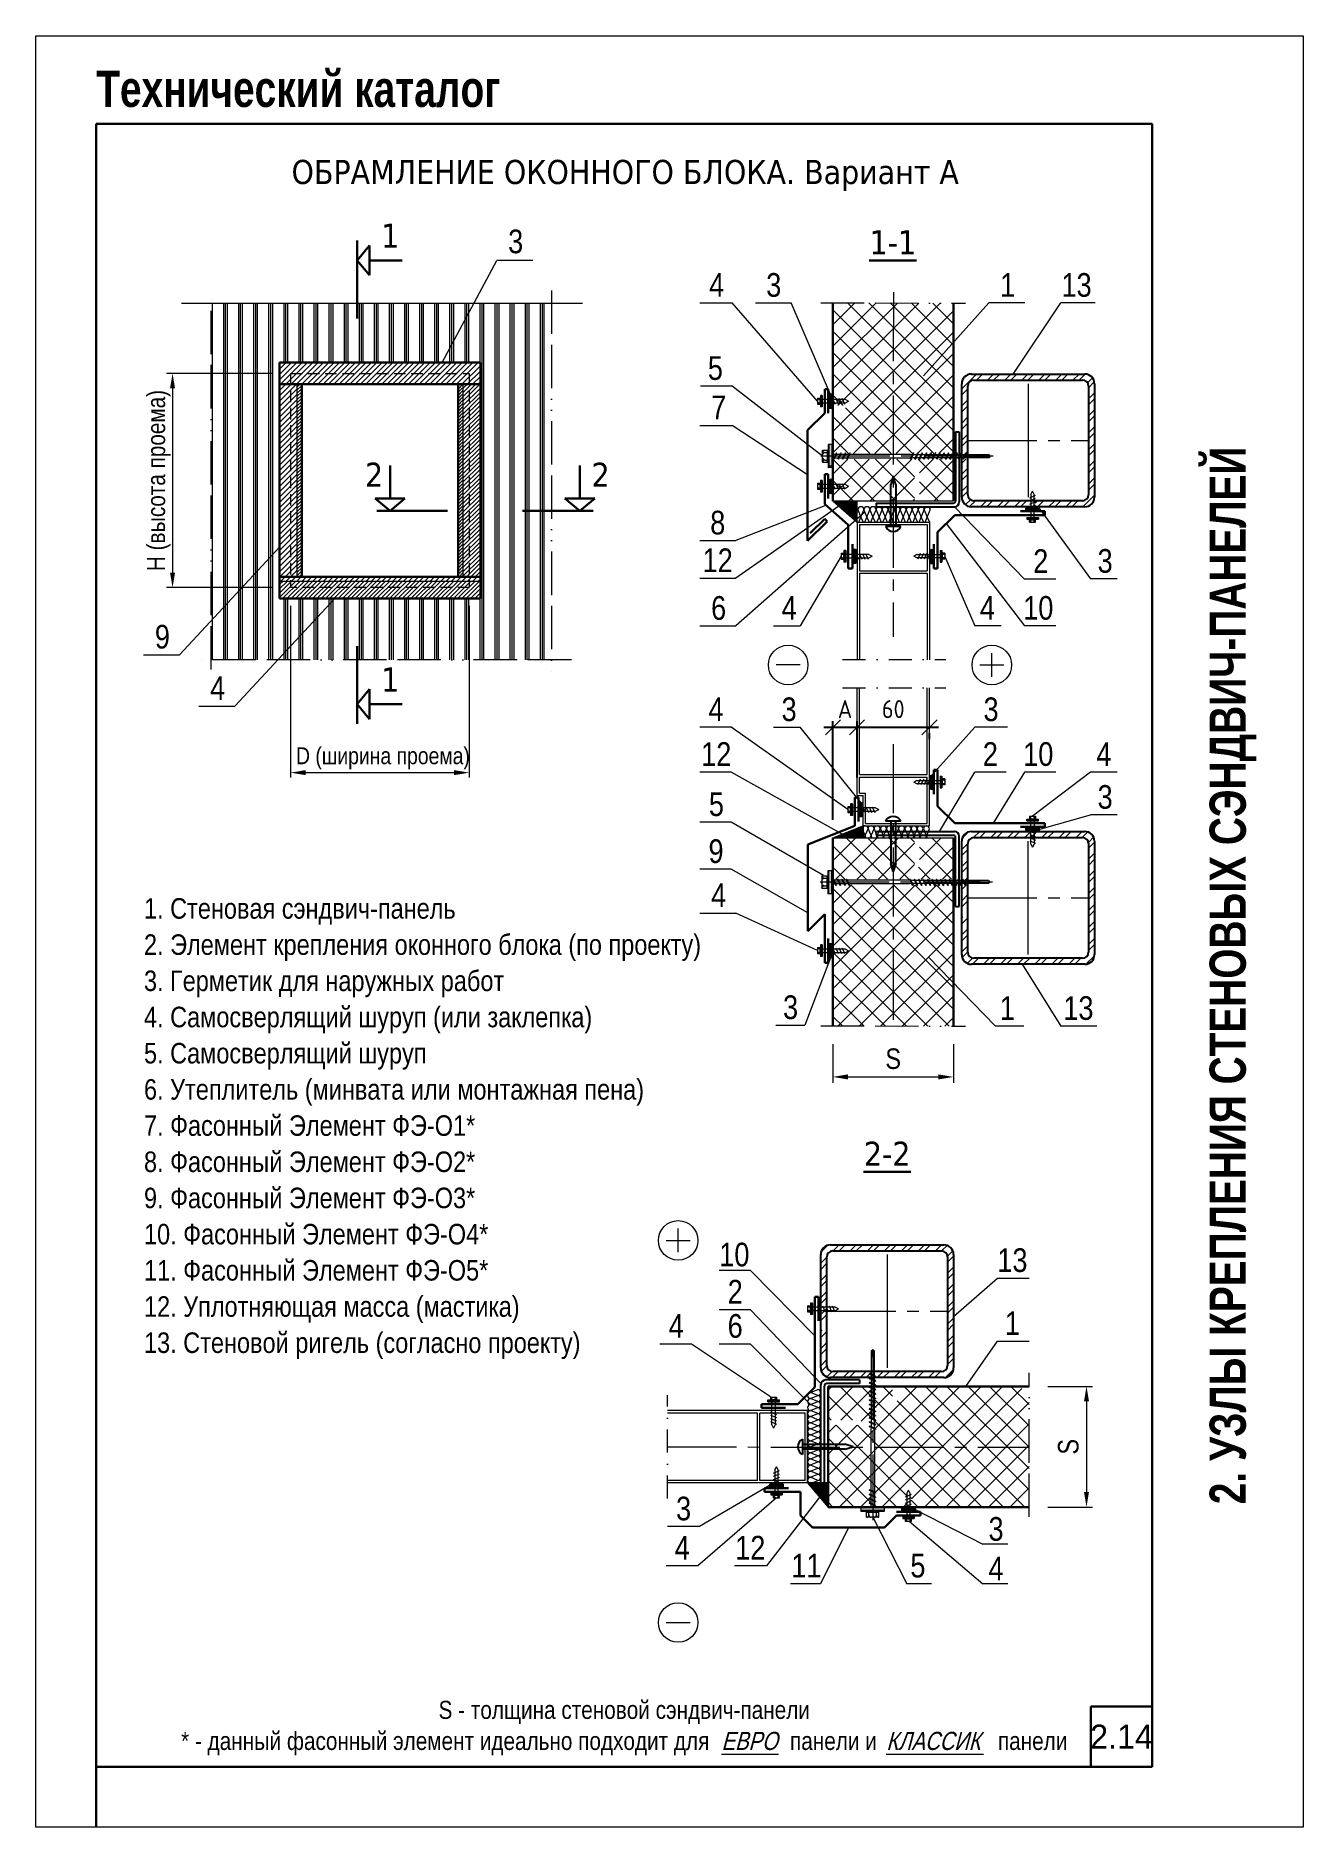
# Model space of a CAD drawing. Extents: x 5821 to 16321, y -13531 to 5774.
# Drawn here: x 8971 to 10021, y 2061 to 3546 of the extents above; entities that cross this region are included whole.
import ezdxf
from ezdxf.enums import TextEntityAlignment as Align

# ---------------------------------------------------------------- set-up
doc = ezdxf.new("R2010")
doc.units = 0
doc.header["$LTSCALE"] = 3
for name, pattern in [('ACAD_ISO13W100', [36, 12, -3, 12, -3, 0, -3, 0, -3]), ('CENTER2', [28.575, 19.05, -3.175, 3.175, -3.175]), ('DASHDOT2', [12.7, 6.35, -3.175, 0, -3.175]), ('HIDDEN2', [4.7625, 3.175, -1.5875])]:
    doc.linetypes.add(name, pattern=pattern)
doc.layers.get('0').update_dxf_attribs({"linetype": 'CONTINUOUS', "lineweight": 30})
doc.layers.get('DEFPOINTS').update_dxf_attribs({"linetype": 'CONTINUOUS'})
for name, color, linetype, lineweight in [('Logo', 1, 'CONTINUOUS', 9), ('new_fill', 8, 'CONTINUOUS', 13), ('OKNO', 254, 'CONTINUOUS', 13), ('RAZMER', 7, 'CONTINUOUS', 9), ('Нащельники', 1, 'CONTINUOUS', 30), ('Саморезы', 7, 'CONTINUOUS', 13)]:
    doc.layers.add(name, color=color, linetype=linetype, lineweight=lineweight)
doc.layers.add('Прогон', color=7, linetype='CONTINUOUS')
doc.styles.add('LOGO', font='HATTEN.TTF')
doc.styles.add('ROMANS', font='romans.shx', dxfattribs={"width": 0.85})
doc.styles.get("Standard").update_dxf_attribs({"font": 'TAHOMA.TTF'})
doc.styles.add('style1', font='ARIALN.TTF')
doc.styles.add('style2', font='impact.TTF')
doc.styles.add('курсив', font='ARIAL.TTF', dxfattribs={"width": 0.8, "oblique": 15})
doc.dimstyles.new('10', dxfattribs={"dimscale": 5, "dimtxt": 3, "dimasz": 2.5, "dimexe": 1, "dimexo": 3, "dimgap": 0, "dimtad": 0, "dimdec": 0, "dimlfac": 2, "dimzin": 9, "dimdsep": 46, "dimtxsty": 'ROMANS', "dimblk": 'OBLIQUE', "dimcen": -3, "dimdle": 1.5, "dimclrd": 256, "dimclre": 256, "dimclrt": 256, "dimadec": 0, "dimazin": 0, "dimtfac": 1, "dimtdec": 0, "dimtofl": 0, "dimtmove": 2, "dimatfit": 3, "dimfxl": 0, "dimtvp": 1, "dimtolj": 1, "dimtzin": 9, "dimarcsym": 0})
pattern_1 = [(0, (5006.1313, -631.5758), (0, 1.25), []), (60, (5006.1313, -631.5758), (-1.08253175, 0.625), []), (120, (5006.1313, -631.5758), (-1.08253175, -0.625), [])]
pattern_2 = [(45, (1258.4723, -4459.0234), (-2.2097087, 2.2097087), [])]
pattern_3 = [(45, (1258.4723, -4459.0234), (-1.3258252, 1.3258252), [])]
pattern_4 = [(45, (1258.4723, -4459.0234), (-1.76776695, 1.76776695), [])]
pattern_5 = [(0, (29320.4771, 1392.6648), (0, 1.25), []), (60, (29320.4771, 1392.6648), (-1.082531755, 0.625), []), (120, (29320.4771, 1392.6648), (-1.082531755, -0.625), [])]

msp = doc.modelspace()

# ---------------------------------------------------------------- texts
msp.add_text('ОБРАМЛЕНИЕ ОКОННОГО БЛОКА. Вариант А', height=20).set_placement((9459.39, 3433.41), align=Align.MIDDLE_CENTER)
for p in [(9257.19, 3370.52), (9257.19, 3002.61)]:
    msp.add_text('1', height=20).set_placement(p)
at = {"style": 'style1'}
for s, height, p in [('3', 19.61, (9362.39, 3366.03)), ('4', 19.61, (9528.9, 3329.94)), ('3', 19.61, (9576.22, 3329.94)), ('1', 19.61, (9770, 3329.94)), ('5', 19.61, (9527.86, 3261.03)), ('7', 19.61, (9530.57, 3228.43)), ('8', 19.61, (9529.81, 3132.9)), ('12', 19.612, (9523.52, 3101.71)), ('2', 19.61, (9797.42, 3101.02)), ('3', 19.61, (9850.77, 3101.2)), ('6', 19.61, (9530.57, 3062.18)), ('4', 19.61, (9588.94, 3062.18)), ('4', 19.61, (9753.23, 3062.18)), ('10', 19.612, (9789.14, 3062.23)), ('9', 19.61, (9069.68, 3038.35)), ('4', 19.61, (9115.5, 2995.79)), ('4', 19.61, (9528.39, 2978.24)), ('3', 19.61, (9588.94, 2978.19)), ('3', 19.61, (9756.27, 2978.19)), ('12', 19.612, (9522.34, 2941.07)), ('2', 19.61, (9755.7, 2941.07)), ('10', 19.612, (9789.14, 2941.07)), ('4', 19.61, (9849.8, 2941.07)), ('5', 19.61, (9528.72, 2899.49)), ('3', 19.61, (9850.77, 2905.51)), ('9', 19.61, (9528.39, 2860.56)), ('4', 19.61, (9530.57, 2824.1)), ('1. Стеновая сэндвич-панель', 17, (9060.69, 2814.38)), ('2. Элемент крепления оконного блока (по проекту)', 17, (9060.69, 2784.38)), ('3. Герметик для наружных работ', 17, (9060.69, 2754.38)), ('3', 19.61, (9590.17, 2731.17)), ('1', 19.61, (9769.77, 2730.5)), ('4. Самосверлящий шуруп (или заклепка)', 17, (9060.69, 2724.38)), ('5. Самосверлящий шуруп', 17, (9060.69, 2694.38)), ('6. Утеплитель (минвата или монтажная пена)', 17, (9060.69, 2664.38)), ('7. Фасонный Элемент ФЭ-О1*', 17, (9060.69, 2634.38)), ('8. Фасонный Элемент ФЭ-О2*', 17, (9060.69, 2604.38)), ('9. Фасонный Элемент ФЭ-О3*', 17, (9060.69, 2574.38)), ('10. Фасонный Элемент ФЭ-О4*', 17, (9060.69, 2544.38)), ('10', 19.612, (9537.33, 2526.14)), ('11. Фасонный Элемент ФЭ-О5*', 17, (9060.69, 2514.38)), ('2', 19.61, (9544.29, 2495.35)), ('12. Уплотняющая масса (мастика)', 17, (9060.69, 2484.38)), ('4', 19.61, (9495.36, 2466.97)), ('6', 19.61, (9544.29, 2466.97)), ('13. Стеновой ригель (согласно проекту)', 17, (9060.69, 2454.38)), ('3', 19.61, (9501.52, 2315.62)), ('3', 19.61, (9760.39, 2298.71)), ('4', 19.61, (9500.37, 2283.13)), ('12', 19.612, (9550.5, 2283.13)), ('11', 19.612, (9597.05, 2268.28)), ('5', 19.61, (9695.67, 2268.28)), ('4', 19.61, (9760.39, 2265.9))]:
    msp.add_text(s, height=height, dxfattribs=at).set_placement(p)
for s, p in [('1-1', (9681.17, 3365.09)), ('2', (9251.29, 3172.41)), ('2', (9439.02, 3172.41)), ('2-2', (9676.45, 2609.54))]:
    msp.add_text(s, height=20).set_placement(p, align=Align.CENTER)
for s, height, p in [('13', 19.612, (9833.36, 3329.94)), ('13', 19.612, (9834.87, 2730.5)), ('13', 19.612, (9780.21, 2521.52)), ('1', 19.61, (9780.21, 2469.25)), ('S - толщина стеновой сэндвич-панели', 15, (9458.59, 2151)), ('* - данный фасонный элемент идеально подходит для              панели и                     панели', 15, (9458.59, 2125.26))]:
    msp.add_text(s, height=height, dxfattribs=at).set_placement(p, align=Align.CENTER)
at = {"color": 1, "style": 'курсив', "oblique": 15, "width": 0.8}
for s, p in [('ЕВРО', (9562.41, 2125.26)), ('КЛАССИК', (9714.7, 2125.26))]:
    msp.add_text(s, height=15, dxfattribs=at).set_placement(p, align=Align.CENTER)
at = {"layer": 'new_fill', "style": 'style2'}
msp.add_text('Технический каталог', height=30, dxfattribs=at).set_placement((9021.1, 3487.31))
msp.add_text('2. УЗЛЫ КРЕПЛЕНИЯ СТЕНОВЫХ СЭНДВИЧ-ПАНЕЛЕЙ', height=30, rotation=90, dxfattribs=at).set_placement((9958.59, 2767.33), align=Align.MIDDLE_CENTER)
at = {"layer": 'new_fill', "style": 'LOGO'}
msp.add_text('2.14', height=20, dxfattribs=at).set_placement((9870.64, 2136.26), align=Align.MIDDLE_CENTER)
at = {"layer": 'RAZMER', "insert": (9681.45, 2698.21), "char_height": 17, "attachment_point": 5, "style": 'style1'}
msp.add_mtext('\\A1;S', dxfattribs=at)
at = {"layer": 'RAZMER', "insert": (9826.59, 2376.64), "char_height": 17, "attachment_point": 5, "rotation": 90, "style": 'style1'}
msp.add_mtext('\\A1;S', dxfattribs=at)
at = {"layer": 'Прогон', "style": 'style1'}
msp.add_text('Н (высота проема)', height=15, rotation=90, dxfattribs=at).set_placement((9078.19, 3177.6), align=Align.CENTER)
msp.add_text('D (ширина проема)', height=14, dxfattribs=at).set_placement((9258.68, 2942.44), align=Align.CENTER)

# ---------------------------------------------------------------- blocks, each defined once
blk = doc.blocks.new('_OBLIQUE')
at = {"color": 0, "linetype": 'ByBlock'}
blk.add_line((-0.5, -0.5), (0.5, 0.5), dxfattribs=at)
blk = doc.blocks.new('*D356')
at = {"layer": 'DEFPOINTS', "color": 0, "transparency": 16777216}
for p in [(9651.5, 2978.1), (9711.5, 2978.1), (9711.5, 2973.1)]:
    blk.add_point(p, dxfattribs=at)
at = {"layer": 'RAZMER', "lineweight": -2, "transparency": 16777216}
for p, q in [((9644, 2973.1), (9719, 2973.1)), ((9651.5, 2963.1), (9651.5, 2968.1)), ((9711.5, 2963.1), (9711.5, 2968.1))]:
    blk.add_line(p, q, dxfattribs=at)
at = {"layer": 'RAZMER', "lineweight": -2, "transparency": 16777216, "xscale": 12.5, "yscale": 12.5, "zscale": 12.5, "rotation": 180}
blk.add_blockref('_OBLIQUE', (9651.5, 2973.1), dxfattribs=at)
at = {"layer": 'RAZMER', "lineweight": -2, "transparency": 16777216, "xscale": 12.5, "yscale": 12.5, "zscale": 12.5}
blk.add_blockref('_OBLIQUE', (9711.5, 2973.1), dxfattribs=at)
at = {"layer": 'RAZMER', "transparency": 16777216, "insert": (9681.5, 2988.1), "char_height": 15, "attachment_point": 5, "style": 'ROMANS'}
blk.add_mtext('\\A1;60', dxfattribs=at)
blk = doc.blocks.new('саморез4')
at = {"layer": 'new_fill'}
blk.add_hatch(color=254, dxfattribs=at).paths.add_polyline_path([(-2.4, -9.4), (0, -9.4), (0, 9.8), (-2.4, 9.8)])
at = {"layer": 'Саморезы', "ltscale": 150}
for p, q in [((-7.9, 5), (-3.1, 5)), ((-7.9, -5), (-7.9, 5)), ((-5.9, 3.1), (-3.1, 3.1)), ((-3.8, -5), (-3.8, 5)), ((0, 9.8), (-3.1, 9.8)), ((-3.1, -9.4), (-3.1, 9.8)), ((-2.4, -9.4), (-2.4, 9.8)), ((0, -9.4), (0, 9.8)), ((64.9, 1.5), (0, 1.5)), ((1.3, -2.2), (3.4, 2.7)), ((1.9, -2.2), (4, 2.7)), ((3.7, 2.9), (3.4, 2.7)), ((3.7, 2.9), (4, 2.7)), ((4.9, -2.2), (7, 2.7)), ((5.5, -2.2), (7.6, 2.7)), ((7.3, 2.9), (7, 2.7)), ((7.3, 2.9), (7.6, 2.7)), ((8.6, -2.2), (10.7, 2.7)), ((9.2, -2.2), (11.3, 2.7)), ((11, 2.9), (10.7, 2.7)), ((11, 2.9), (11.3, 2.7)), ((12.2, -2.2), (14.3, 2.7)), ((12.8, -2.2), (14.9, 2.7)), ((14.6, 2.9), (14.3, 2.7)), ((14.6, 2.9), (14.9, 2.7)), ((64.9, -2.2), (67, 2.7)), ((65.6, -2.2), (67.7, 2.7)), ((67.3, 2.9), (67, 2.7)), ((130, 1.3), (67.1, 1.3)), ((67.3, 2.9), (67.7, 2.7)), ((68.6, -2.2), (70.7, 2.7)), ((69.2, -2.2), (71.3, 2.7)), ((71, 2.9), (70.7, 2.7)), ((71, 2.9), (71.3, 2.7)), ((72.2, -2.2), (74.3, 2.7)), ((72.8, -2.2), (74.9, 2.7)), ((74.6, 2.9), (74.3, 2.7)), ((74.6, 2.9), (74.9, 2.7)), ((75.8, -2.2), (77.9, 2.7)), ((76.4, -2.2), (78.5, 2.7)), ((78.2, 2.9), (77.9, 2.7)), ((78.2, 2.9), (78.5, 2.7)), ((79.5, -2.2), (81.5, 2.7)), ((80.1, -2.2), (82.2, 2.7)), ((81.9, 2.9), (81.5, 2.7)), ((81.9, 2.9), (82.2, 2.7)), ((83.1, -2.2), (85.2, 2.7)), ((83.7, -2.2), (85.8, 2.7)), ((85.5, 2.9), (85.2, 2.7)), ((85.5, 2.9), (85.8, 2.7)), ((86.7, -2.2), (88.8, 2.7)), ((87.3, -2.2), (89.4, 2.7)), ((89.1, 2.9), (88.8, 2.7)), ((89.1, 2.9), (89.4, 2.7)), ((90.3, -2.2), (92.4, 2.7)), ((90.9, -2.2), (93, 2.7)), ((92.7, 2.9), (92.4, 2.7)), ((92.7, 2.9), (93, 2.7)), ((94, -2.2), (96.1, 2.7)), ((94.6, -2.2), (96.7, 2.7)), ((96.4, 2.9), (96.1, 2.7)), ((96.4, 2.9), (96.7, 2.7)), ((97.6, -2.2), (99.7, 2.7)), ((98.2, -2.2), (100.3, 2.7)), ((100, 2.9), (99.7, 2.7)), ((100, 2.9), (100.3, 2.7)), ((101.2, -2.2), (103.3, 2.7)), ((101.8, -2.2), (103.9, 2.7)), ((103.6, 2.9), (103.3, 2.7)), ((103.6, 2.9), (103.9, 2.7)), ((104.8, -2.2), (106.9, 2.7)), ((105.5, -2.2), (107.6, 2.7)), ((107.2, 2.9), (106.9, 2.7)), ((107.2, 2.9), (107.6, 2.7)), ((108.5, -2.2), (110.6, 2.7)), ((109.1, -2.2), (111.2, 2.7)), ((110.9, 2.9), (110.6, 2.7)), ((110.9, 2.9), (111.2, 2.7)), ((130, 1.3), (131.2, 0)), ((-7.9, -5), (-3.1, -5)), ((-5.9, -3.1), (-3.1, -3.1)), ((0, -9.4), (-3.1, -9.4)), ((64.9, -1.5), (0, -1.5)), ((64.9, -1.5), (0, -1.5)), ((1.6, -2.4), (1.3, -2.2)), ((1.6, -2.4), (1.9, -2.2)), ((5.2, -2.4), (4.9, -2.2)), ((5.2, -2.4), (5.5, -2.2)), ((8.9, -2.4), (8.6, -2.2)), ((8.9, -2.4), (9.2, -2.2)), ((12.5, -2.4), (12.2, -2.2)), ((12.5, -2.4), (12.8, -2.2)), ((65.3, -2.4), (64.9, -2.2)), ((65.3, -2.4), (65.6, -2.2)), ((130, -1.3), (67.1, -1.3)), ((68.9, -2.4), (68.6, -2.2)), ((68.9, -2.4), (69.2, -2.2)), ((72.5, -2.4), (72.2, -2.2)), ((72.5, -2.4), (72.8, -2.2)), ((76.1, -2.4), (75.8, -2.2)), ((76.1, -2.4), (76.4, -2.2)), ((79.8, -2.4), (79.5, -2.2)), ((79.8, -2.4), (80.1, -2.2)), ((83.4, -2.4), (83.1, -2.2)), ((83.4, -2.4), (83.7, -2.2)), ((87, -2.4), (86.7, -2.2)), ((87, -2.4), (87.3, -2.2)), ((90.6, -2.4), (90.3, -2.2)), ((90.6, -2.4), (90.9, -2.2)), ((94.3, -2.4), (94, -2.2)), ((94.3, -2.4), (94.6, -2.2)), ((97.9, -2.4), (97.6, -2.2)), ((97.9, -2.4), (98.2, -2.2)), ((101.5, -2.4), (101.2, -2.2)), ((101.5, -2.4), (101.8, -2.2)), ((105.1, -2.4), (104.8, -2.2)), ((105.1, -2.4), (105.5, -2.2)), ((108.8, -2.4), (108.5, -2.2)), ((108.8, -2.4), (109.1, -2.2)), ((130, -1.3), (131.2, 0))]:
    blk.add_line(p, q, dxfattribs=at)
at = {"layer": 'Саморезы'}
for p, q in [((67.1, 1.3), (64.9, 1.5)), ((67.1, -1.3), (64.9, -1.5))]:
    blk.add_line(p, q, dxfattribs=at)
at = {"layer": 'Саморезы', "ltscale": 150}
for centre, radius, start, end in [((-5.9, 5.1), 2, 182.373, 269.9653), ((-5.9, 1.1), 2, 90.0347, 177.627), ((80.3, 1057.7), 1058.9, 271.592, 272.7554), ((-5.9, -1.1), 2, 182.373, 269.9653), ((-5.9, -5.1), 2, 90.0347, 177.627)]:
    blk.add_arc(centre, radius, start, end, dxfattribs=at)
blk = doc.blocks.new('truba')
at = {"layer": 'new_fill'}
h = blk.add_hatch(dxfattribs=at)
h.set_pattern_fill('STEEL', color=256, scale=80, style=0)
h.set_pattern_definition([(45, (-7937.103, -7695.11), (-7.071068, 7.071068), []), (45, (-7937.103, -7690.11), (-7.071068, 7.071068), [])])
h.paths.add_polyline_path([(-47, 55, 0.414214), (-55, 47), (-55, -10.8), (-50, -10.8), (-50, 45, -0.414214), (-45, 50), (45, 50, -0.414214), (50, 45), (50, -45, -0.414214), (45, -50), (5.8, -50), (5.8, -55), (47, -55, 0.414214), (55, -47), (55, 47, 0.414214), (47, 55)])
h.paths.add_polyline_path([(-45, -50, -0.414214), (-50, -45), (-50, -15.6), (-55, -15.6), (-55, -47, 0.414214), (-47, -55), (1.6, -55), (1.6, -50)], flags=16)
at = {"layer": 'Прогон'}
for p, q in [((-55, -47), (-55, 47)), ((-50, -45), (-50, 45)), ((-47, 55), (47, 55)), ((-45, 50), (45, 50)), ((50, 45), (50, -45)), ((55, 47), (55, -47)), ((47, -55), (-47, -55)), ((45, -50), (-45, -50))]:
    blk.add_line(p, q, dxfattribs=at)
for centre, radius, start, end in [((-47, 47), 8, 90, 180), ((-45, 45), 5, 90, 180), ((45, 45), 5, 0, 90), ((47, 47), 8, 0, 90), ((-47, -47), 8, 180, 270), ((-45, -45), 5, 180, 270), ((45, -45), 5, 270, 0), ((47, -47), 8, 270, 0)]:
    blk.add_arc(centre, radius, start, end, dxfattribs=at)
blk = doc.blocks.new('дюбель')
at = {"layer": 'Прогон', "ltscale": 150}
for p, q in [((0, 41.7), (-2.1, 34.9)), ((-2.1, 0), (-2.1, 34.9)), ((2.1, 34.9), (0, 41.7)), ((2.1, 34.9), (2.1, 0)), ((6.3, 0), (-6.3, 0))]:
    blk.add_line(p, q, dxfattribs=at)
blk.add_arc((0, 2.7), 6.82, 203.6469, 336.3531, dxfattribs=at)
blk = doc.blocks.new('саморез1')
at = {"layer": 'new_fill'}
blk.add_hatch(color=254, dxfattribs=at).paths.add_polyline_path([(-1.2, -4.8), (0, -4.8), (0, 4.8), (-1.2, 4.8)])
at = {"layer": 'Саморезы', "ltscale": 150}
for p, q in [((-3.9, 2.6), (-1.5, 2.6)), ((-3.9, 2.6), (-3.9, -2.4)), ((-2.9, 1.7), (-1.5, 1.7)), ((-1.9, 2.6), (-1.9, -2.4)), ((0, 4.8), (-1.5, 4.8)), ((-1.5, 4.8), (-1.5, -4.8)), ((-1.2, 4.8), (-1.2, -4.8)), ((0, 4.8), (0, -4.8)), ((19.2, 1.4), (0, 1.4)), ((8.4, 2.4), (10.5, -2.4)), ((11.1, 2.4), (13.2, -2.4)), ((13.8, 2.4), (15.9, -2.4)), ((16.4, 2.4), (18.5, -2.4)), ((19.2, 1.4), (21.8, 0)), ((19.2, -1.4), (21.8, 0)), ((-3.9, -2.4), (-1.5, -2.4)), ((-2.9, -1.4), (-1.5, -1.4)), ((0, -4.8), (-1.5, -4.8)), ((0, -1.4), (19.2, -1.4))]:
    blk.add_line(p, q, dxfattribs=at)
for centre, start, end in [((-2.9, 2.7), 182.373, 269.9653), ((-2.9, 0.7), 90.0347, 177.627), ((-2.9, -0.4), 182.373, 269.9653), ((-2.9, -2.4), 90.0347, 177.627)]:
    blk.add_arc(centre, 1, start, end, dxfattribs=at)
blk = doc.blocks.new('*D357')
at = {"layer": 'DEFPOINTS', "color": 0, "transparency": 16777216}
for p in [(9651.5, 2973.1), (9651.5, 2916.4), (9631.5, 2881.4)]:
    blk.add_point(p, dxfattribs=at)
at = {"layer": 'RAZMER', "lineweight": -2, "transparency": 16777216}
for p, q in [((9624, 2973.1), (9659, 2973.1)), ((9631.5, 2896.4), (9631.5, 2978.1)), ((9651.5, 2931.4), (9651.5, 2978.1))]:
    blk.add_line(p, q, dxfattribs=at)
at = {"layer": 'RAZMER', "lineweight": -2, "transparency": 16777216, "xscale": 12.5, "yscale": 12.5, "zscale": 12.5, "rotation": 180}
blk.add_blockref('_OBLIQUE', (9631.5, 2973.1), dxfattribs=at)
at = {"layer": 'RAZMER', "lineweight": -2, "transparency": 16777216, "xscale": 12.5, "yscale": 12.5, "zscale": 12.5}
blk.add_blockref('_OBLIQUE', (9651.5, 2973.1), dxfattribs=at)
at = {"layer": 'RAZMER', "transparency": 16777216, "insert": (9641.5, 2988.1), "char_height": 15, "attachment_point": 5, "style": 'ROMANS'}
blk.add_mtext('\\A1;A', dxfattribs=at)

# ---------------------------------------------------------------- dimensions: what is measured, and where the dimension line sits
at = {"layer": 'RAZMER'}
dim = msp.add_linear_dim(base=(9651.45, 2973.07), p1=(9631.45, 2881.38), p2=(9651.45, 2916.4), text='A', dimstyle='10', override={"dimlfac": 2, "dimtxsty": 'ROMANS', "dimtolj": 1}, dxfattribs=at)
dim.commit()
dim.dimension.update_dxf_attribs({"geometry": '*D357', "text_midpoint": (9641.45, 2988.07)})
dim = msp.add_linear_dim(base=(9711.45, 2973.07), p1=(9651.45, 2978.13), p2=(9711.45, 2978.13), text='60', dimstyle='10', dxfattribs=at)
dim.commit()
dim.dimension.update_dxf_attribs({"geometry": '*D356', "text_midpoint": (9681.45, 2988.07)})

# ---------------------------------------------------------------- hatches: boundary and pattern name
at = {"layer": 'new_fill'}
h = msp.add_hatch(dxfattribs=at)
h.set_pattern_fill('PLAST', color=256, scale=50, angle=90, style=0)
h.set_pattern_definition([(90, (4104.829, -576.305), (-12.5, 8e-16), []), (90, (4103.266, -576.305), (-12.5, 8e-16), []), (90, (4101.704, -576.305), (-12.5, 8e-16), [])])
h.paths.add_polyline_path([(9307.64, 3275.42), (9339.39, 3275.42), (9339.39, 3079.79), (9218.8, 3079.79), (9171.67, 3029.02), (9398.29, 3029.02), (9398.29, 3324.69), (9334.09, 3324.69)])
h.paths.add_polyline_path([(9116.39, 3324.69), (9116.39, 3061.41), (9172.98, 3122.35), (9172.98, 3275.42), (9307.64, 3275.42), (9334.09, 3324.69)])
h.paths.add_polyline_path([(9171.67, 3029.02), (9218.8, 3079.79), (9172.98, 3079.79), (9172.98, 3122.35), (9116.39, 3061.41), (9116.39, 3029.02)])
h = msp.add_hatch(dxfattribs=at)
h.set_pattern_fill('ANSI37', color=256, scale=100, style=0)
h.set_pattern_definition([(45, (5006.131, -611.576), (-8.838835, 8.838835), []), (135, (5006.131, -611.576), (-8.838835, -8.838835), [])])
h.paths.add_polyline_path([(9731.45, 3324.74), (9631.45, 3324.81), (9631.45, 3239.91), (9641.89, 3239.91), (9641.89, 3235.71), (9631.45, 3235.71), (9631.45, 3200.09), (9731.45, 3200.09)])
h.paths.add_polyline_path([(9699.08, 3184.04), (9701.18, 3186.72), (9703.28, 3184.04), (9703.28, 3160.81), (9731.45, 3160.81), (9731.45, 3195.29), (9631.45, 3195.29), (9631.45, 3160.81), (9699.08, 3160.81)])
h = msp.add_hatch(dxfattribs=at)
h.set_pattern_fill('ANSI31', color=1, scale=25, style=0)
h.set_pattern_definition(pattern_2)
h.paths.add_polyline_path([(9172.98, 3275.42), (9172.98, 3257.42), (9182.18, 3257.42), (9182.18, 3266.42), (9330.18, 3266.42), (9330.18, 3257.42), (9339.39, 3257.42), (9339.39, 3275.42)])
h.paths.add_polyline_path([(9330.18, 3257.42), (9330.18, 3266.42), (9182.18, 3266.42), (9182.18, 3257.42)], flags=17)
h = msp.add_hatch(dxfattribs=at)
h.set_pattern_fill('ANSI31', color=1, scale=25, style=0)
h.set_pattern_definition(pattern_2)
h.paths.add_polyline_path([(9187.39, 3257.42), (9182.18, 3257.42), (9182.18, 3097.79), (9187.39, 3097.79)])
h.paths.add_polyline_path([(9182.18, 3257.42), (9172.98, 3257.42), (9172.98, 3097.79), (9182.18, 3097.79)])
h = msp.add_hatch(dxfattribs=at)
h.set_pattern_fill('ANSI31', color=1, scale=15, style=0)
h.set_pattern_definition(pattern_3)
h.paths.add_polyline_path([(9187.39, 3097.79), (9191.39, 3097.79), (9191.39, 3257.42), (9187.39, 3257.42)])
h = msp.add_hatch(dxfattribs=at)
h.set_pattern_fill('ANSI31', color=1, scale=15, style=0)
h.set_pattern_definition(pattern_3)
h.paths.add_polyline_path([(9324.97, 3257.42), (9320.97, 3257.42), (9320.97, 3152.48), (9324.97, 3152.48)])
h = msp.add_hatch(dxfattribs=at)
h.set_pattern_fill('ANSI31', color=1, scale=20, style=0)
h.set_pattern_definition(pattern_4)
h.paths.add_polyline_path([(9330.18, 3257.42), (9324.97, 3257.42), (9324.97, 3152.48), (9330.18, 3152.48)])
h.paths.add_polyline_path([(9339.39, 3257.42), (9330.18, 3257.42), (9330.18, 3152.48), (9339.39, 3152.48)])
h.paths.add_polyline_path([(9339.39, 3152.48), (9330.18, 3152.48), (9330.18, 3097.79), (9339.39, 3097.79)])
h.paths.add_polyline_path([(9330.18, 3152.48), (9324.97, 3152.48), (9324.97, 3097.79), (9330.18, 3097.79)])
h = msp.add_hatch(dxfattribs=at)
h.set_pattern_fill('NET3', color=256, scale=10, style=0)
h.set_pattern_definition([(0, (5006.1313, -605.9949), (0, 1.25), []), (60, (5006.1313, -605.9949), (-1.08253175, 0.625), []), (120, (5006.1313, -605.9949), (-1.08253175, -0.625), [])])
h.paths.add_polyline_path([(9627.67, 3247.33), (9627.67, 3245.49), (9631.45, 3245.49), (9631.45, 3247.33, 1)])
h.paths.add_polyline_path([(9631.45, 3245.49), (9627.67, 3245.49), (9627.67, 3241.29), (9631.45, 3241.29)])
h.paths.add_polyline_path([(9627.67, 3241.29), (9627.67, 3239.44, 1), (9631.45, 3239.44), (9631.45, 3241.29)])
h = msp.add_hatch(dxfattribs=at)
h.set_pattern_fill('NET3', color=256, scale=10, style=0)
h.set_pattern_definition([(0, (5006.1313, -676.5691), (0, 1.25), []), (60, (5006.1313, -676.5691), (-1.08253175, 0.625), []), (120, (5006.1313, -676.5691), (-1.08253175, -0.625), [])])
h.paths.add_polyline_path([(9627.67, 3176.76), (9627.67, 3174.91), (9631.45, 3174.91), (9631.45, 3176.76, 1)])
h.paths.add_polyline_path([(9631.45, 3174.91), (9627.67, 3174.91), (9627.67, 3170.71), (9631.45, 3170.71)])
h.paths.add_polyline_path([(9627.67, 3170.71), (9627.67, 3168.87, 1), (9631.45, 3168.87), (9631.45, 3170.71)])
h = msp.add_hatch(dxfattribs=at)
h.set_pattern_fill('ANSI31', color=1, scale=15, style=0)
h.set_pattern_definition(pattern_3)
h.paths.add_polyline_path([(9324.97, 3152.48), (9320.97, 3152.48), (9320.97, 3097.79), (9324.97, 3097.79)])
h = msp.add_hatch(dxfattribs=at)
h.set_pattern_fill('NET3', color=256, scale=10, style=0)
h.set_pattern_definition(pattern_5)
h.paths.add_polyline_path([(9651.45, 3160.81), (9631.45, 3160.81), (9647.97, 3146.21), (9651.45, 3147.97)])
h.paths.add_polyline_path([(9651.45, 3147.97), (9647.97, 3146.21), (9651.45, 3143.13)])
h = msp.add_hatch(dxfattribs=at)
h.set_pattern_fill('NET3', color=256, scale=10, style=0)
h.set_pattern_definition([(0, (5006.1313, -611.5758), (0, 1.25), []), (60, (5006.1313, -611.5758), (-1.08253175, 0.625), []), (120, (5006.1313, -611.5758), (-1.08253175, -0.625), [])])
h.paths.add_polyline_path([(9799.06, 3152.07), (9800.9, 3152.07, 1), (9800.9, 3155.86), (9799.06, 3155.86)])
h.paths.add_polyline_path([(9794.86, 3155.86), (9794.86, 3152.07), (9799.06, 3152.07), (9799.06, 3155.86)])
h.paths.add_polyline_path([(9794.86, 3155.86), (9793.01, 3155.86, 1), (9793.01, 3152.07), (9794.86, 3152.07)])
h = msp.add_hatch(dxfattribs=at)
h.set_pattern_fill('NET3', color=256, scale=10, style=0)
h.set_pattern_definition([(0, (4986.4092, -624.0758), (0, 1.25), []), (60, (4986.4092, -624.0758), (-1.08253175, 0.625), []), (120, (4986.4092, -624.0758), (-1.08253175, -0.625), [])])
h.paths.add_polyline_path([(9647.67, 3118.76), (9647.67, 3116.91), (9651.45, 3116.91), (9651.45, 3118.76, 1)])
h.paths.add_polyline_path([(9647.67, 3116.91), (9647.67, 3112.71), (9651.45, 3112.71), (9651.45, 3116.91)])
h.paths.add_polyline_path([(9647.67, 3112.71), (9647.67, 3110.87, 1), (9651.45, 3110.87), (9651.45, 3112.71)])
h = msp.add_hatch(dxfattribs=at)
h.set_pattern_fill('NET3', color=256, scale=10, style=0)
h.set_pattern_definition([(0, (4986.4092, -443.6763), (0, 1.25), []), (60, (4986.4092, -443.6763), (-1.08253175, 0.625), []), (120, (4986.4092, -443.6763), (-1.08253175, -0.625), [])])
h.paths.add_polyline_path([(9715.23, 3117.65), (9715.23, 3118.49, 1), (9711.45, 3118.49), (9711.45, 3117.65)])
h.paths.add_polyline_path([(9711.45, 3113.45), (9715.23, 3113.45), (9715.23, 3117.65), (9711.45, 3117.65)])
h.paths.add_polyline_path([(9711.45, 3110.6, 1), (9715.23, 3110.6), (9715.23, 3113.45), (9711.45, 3113.45)])
h = msp.add_hatch(dxfattribs=at)
h.set_pattern_fill('ANSI31', color=1, scale=25, style=0)
h.set_pattern_definition(pattern_2)
h.paths.add_polyline_path([(9330.18, 3097.79), (9182.18, 3097.79), (9182.18, 3094.28), (9330.18, 3094.28)])
h.paths.add_polyline_path([(9339.39, 3097.79), (9330.18, 3097.79), (9330.18, 3094.28), (9339.39, 3094.28)])
h.paths.add_polyline_path([(9182.18, 3097.79), (9172.98, 3097.79), (9172.98, 3094.28), (9182.18, 3094.28)])
h = msp.add_hatch(dxfattribs=at)
h.set_pattern_fill('ANSI31', color=1, scale=20, style=0)
h.set_pattern_definition(pattern_4)
h.paths.add_polyline_path([(9330.18, 3094.28), (9182.18, 3094.28), (9182.18, 3088.79), (9330.18, 3088.79)], flags=17)
h.paths.add_polyline_path([(9339.39, 3094.28), (9330.18, 3094.28), (9330.18, 3088.79), (9182.18, 3088.79), (9182.18, 3094.28), (9172.98, 3094.28), (9172.98, 3079.79), (9339.39, 3079.79)])
h = msp.add_hatch(dxfattribs=at)
h.set_pattern_fill('NET3', color=256, scale=10, style=0)
h.set_pattern_definition([(0, (4986.4092, -630.8425), (0, 1.25), []), (60, (4986.4092, -630.8425), (-1.08253175, 0.625), []), (120, (4986.4092, -630.8425), (-1.08253175, -0.625), [])])
h.paths.add_polyline_path([(9715.23, 2930.48), (9715.23, 2931.33, 1), (9711.45, 2931.33), (9711.45, 2930.48)])
h.paths.add_polyline_path([(9711.45, 2926.28), (9715.23, 2926.28), (9715.23, 2930.48), (9711.45, 2930.48)])
h.paths.add_polyline_path([(9711.45, 2923.43, 1), (9715.23, 2923.43), (9715.23, 2926.28), (9711.45, 2926.28)])
h = msp.add_hatch(dxfattribs=at)
h.set_pattern_fill('NET3', color=256, scale=10, style=0)
h.set_pattern_definition([(0, (4986.4092, -631.5758), (0, 1.25), []), (60, (4986.4092, -631.5758), (-1.08253175, 0.625), []), (120, (4986.4092, -631.5758), (-1.08253175, -0.625), [])])
h.paths.add_polyline_path([(9652.67, 2906.91), (9656.45, 2906.91), (9656.45, 2908.76, 1), (9652.67, 2908.76)])
h.paths.add_polyline_path([(9652.67, 2906.91), (9652.67, 2902.71), (9656.45, 2902.71), (9656.45, 2906.91)])
h.paths.add_polyline_path([(9652.67, 2902.71), (9652.67, 2900.86, 1), (9656.45, 2900.86), (9656.45, 2902.71)])
h = msp.add_hatch(dxfattribs=at)
h.set_pattern_fill('NET3', color=256, scale=10, style=0)
h.set_pattern_definition(pattern_5)
h.paths.add_polyline_path([(9656.45, 2891.4), (9631.45, 2881.38), (9656.45, 2881.38)])
h = msp.add_hatch(dxfattribs=at)
h.set_pattern_fill('ANSI37', color=256, scale=100, style=0)
h.set_pattern_definition([(45, (5006.131, -631.576), (-8.838835, 8.838835), []), (135, (5006.131, -631.576), (-8.838835, -8.838835), [])])
h.paths.add_polyline_path([(9731.45, 2842.37), (9631.45, 2842.37), (9631.45, 2791.91, -0.0340492), (9631.45, 2791.66), (9631.45, 2789.94), (9641.9, 2789.94), (9641.9, 2785.74), (9631.45, 2785.74), (9631.45, 2784.02, -0.0340492), (9631.45, 2783.76), (9631.45, 2725.46), (9731.45, 2725.38)])
h.paths.add_polyline_path([(9699.08, 2858.15), (9699.08, 2881.38), (9631.45, 2881.38), (9631.45, 2847.17), (9731.45, 2847.17), (9731.45, 2881.38), (9703.28, 2881.38), (9703.28, 2858.15), (9701.18, 2855.47)])
h = msp.add_hatch(dxfattribs=at)
h.set_pattern_fill('NET3', color=256, scale=10, style=0)
h.set_pattern_definition(pattern_1)
h.paths.add_polyline_path([(9794.86, 2890.39), (9793.01, 2890.39, 1), (9793.01, 2886.6), (9794.86, 2886.6)])
h.paths.add_polyline_path([(9794.86, 2890.39), (9794.86, 2886.6), (9799.06, 2886.6), (9799.06, 2890.39)])
h.paths.add_polyline_path([(9799.06, 2886.6), (9800.9, 2886.6, 1), (9800.9, 2890.39), (9799.06, 2890.39)])
h = msp.add_hatch(dxfattribs=at)
h.set_pattern_fill('NET3', color=256, scale=10, style=0)
h.set_pattern_definition(pattern_1)
h.paths.add_polyline_path([(9627.68, 2791.78), (9627.68, 2789.94), (9631.45, 2789.94), (9631.45, 2791.91, 0.9665303)])
h.paths.add_polyline_path([(9627.68, 2789.94), (9627.68, 2785.74), (9631.45, 2785.74), (9631.45, 2789.94)])
h.paths.add_polyline_path([(9627.68, 2785.74), (9627.68, 2783.89, 0.9665303), (9631.45, 2783.76), (9631.45, 2785.74)])
h = msp.add_hatch(dxfattribs=at)
h.set_pattern_fill('ANSI37', color=256, scale=100, style=0)
h.set_pattern_definition([(45, (5550.492, -858.001), (-8.838835, 8.838835), []), (135, (5550.492, -858.001), (-8.838835, -8.838835), [])])
h.paths.add_polyline_path([(9793.95, 2414.14, 0.4142136), (9781.45, 2426.64), (9685.13, 2426.64), (9685.13, 2414.74), (9680.93, 2414.74), (9680.93, 2426.64), (9627.45, 2426.64), (9627.45, 2398.74), (9653.83, 2398.74), (9656.51, 2396.64), (9653.83, 2394.54), (9627.45, 2394.54), (9627.45, 2326.64), (9692.42, 2326.64), (9692.42, 2336.98), (9696.62, 2336.98), (9696.62, 2326.64), (9793.95, 2326.64)])
h = msp.add_hatch(dxfattribs=at)
h.set_pattern_fill('NET3', color=256, scale=10, style=0)
h.set_pattern_definition([(0, (4500.4922, -823.0011), (0, 1.25), []), (60, (4500.4922, -823.0011), (-1.08253175, 0.625), []), (120, (4500.4922, -823.0011), (-1.08253175, -0.625), [])])
h.paths.add_polyline_path([(9580.8, 2346.64, 0.8822737), (9580.8, 2342.31), (9582.64, 2342.31), (9582.64, 2346.64)])
h.paths.add_polyline_path([(9582.64, 2346.64), (9582.64, 2342.31), (9586.84, 2342.31), (9586.84, 2346.64)])
h.paths.add_polyline_path([(9588.69, 2346.64), (9586.84, 2346.64), (9586.84, 2342.31), (9588.69, 2342.31, 0.8822737)])
h = msp.add_hatch(dxfattribs=at)
h.set_pattern_fill('NET3', color=256, scale=10, style=0)
h.set_pattern_definition([(0, (1258.4723, -4541.3822), (0, 1.25), []), (60, (1258.4723, -4541.3822), (-1.08253175, 0.625), []), (120, (1258.4723, -4541.3822), (-1.08253175, -0.625), [])])
h.paths.add_polyline_path([(9627.45, 2346.6), (9613.75, 2346.6), (9612.96, 2346.27, -0.1300187), (9611.73, 2346.6), (9610.45, 2346.6), (9627.45, 2326.64)])
h = msp.add_hatch(dxfattribs=at)
h.set_pattern_fill('NET3', color=256, scale=10, style=0)
h.set_pattern_definition([(0, (4500.4922, -803.0011), (0, 1.25), []), (60, (4500.4922, -803.0011), (-1.08253175, 0.625), []), (120, (4500.4922, -803.0011), (-1.08253175, -0.625), [])])
h.paths.add_polyline_path([(9692.02, 2326.64), (9690.17, 2326.64, 0.975861), (9690.17, 2322.76), (9692.02, 2322.76)])
h.paths.add_polyline_path([(9692.02, 2322.76), (9696.22, 2322.76), (9696.22, 2326.64), (9692.02, 2326.64)])
h.paths.add_polyline_path([(9696.22, 2322.76), (9698.06, 2322.76, 0.975861), (9698.06, 2326.64), (9696.22, 2326.64)])

# ---------------------------------------------------------------- linework, layer by layer
at = {"color": 1}
for p, q in [((9896.09, 3473.41), (9021.09, 3473.41)), ((9021.09, 3473.41), (9021.09, 2061.26)), ((9896.09, 3473.41), (9896.09, 2111.26)), ((9845.18, 2161.26), (9896.09, 2161.26)), ((9845.18, 2161.26), (9845.18, 2111.26)), ((9896.09, 2111.26), (9021.09, 2111.26))]:
    msp.add_line(p, q, dxfattribs=at)
for p, q in [((9237.2, 3312.05), (9237.2, 3376.47)), ((9237.2, 3360.09), (9247.45, 3372.43)), ((9247.45, 3347.74), (9247.45, 3372.43)), ((9237.2, 3360.09), (9247.45, 3347.74)), ((9247.45, 3360.09), (9274.73, 3360.09)), ((9661.62, 3360.09), (9700.72, 3360.09)), ((9631.45, 3324.81), (9631.45, 3160.81)), ((9731.45, 3324.81), (9731.45, 3160.81)), ((9264.6, 3162.73), (9264.6, 3190.01)), ((9421.82, 3162.73), (9421.82, 3190.01)), ((9264.6, 3152.48), (9252.25, 3162.73)), ((9252.25, 3162.73), (9276.94, 3162.73)), ((9312.19, 3152.48), (9253.51, 3152.48)), ((9264.6, 3152.48), (9276.94, 3162.73)), ((9374.22, 3152.48), (9432.9, 3152.48)), ((9421.82, 3152.48), (9409.48, 3162.73)), ((9434.16, 3162.73), (9409.48, 3162.73)), ((9421.82, 3152.48), (9434.16, 3162.73)), ((9237.2, 3040.21), (9237.2, 2975.79)), ((9237.2, 2992.17), (9247.45, 3004.51)), ((9247.45, 3004.51), (9247.45, 2979.83)), ((9237.2, 2992.17), (9247.45, 2979.83)), ((9247.45, 2992.17), (9274.73, 2992.17)), ((9631.45, 2725.46), (9631.45, 2881.38)), ((9731.45, 2725.38), (9731.45, 2881.38)), ((9656.9, 2604.54), (9696, 2604.54)), ((9627.45, 2326.64), (9627.45, 2426.64)), ((9793.95, 2426.64), (9627.45, 2426.64)), ((9793.95, 2326.64), (9627.45, 2326.64))]:
    msp.add_line(p, q)
at = {"layer": 'Logo'}
for p, q in [((9539.07, 2121.69), (9586.31, 2121.69)), ((9675.69, 2121.69), (9756.14, 2121.69))]:
    msp.add_line(p, q, dxfattribs=at)
at = {"layer": 'new_fill'}
for p, q in [((9631.45, 3160.81), (9651.45, 3143.13)), ((9651.45, 3143.13), (9651.45, 3160.81)), ((9652.19, 3153.36), (9654.69, 3147.36)), ((9654.69, 3147.36), (9657.19, 3153.36)), ((9657.19, 3153.36), (9659.69, 3147.36)), ((9659.69, 3147.36), (9662.19, 3153.36)), ((9662.19, 3153.36), (9664.69, 3147.36)), ((9664.69, 3147.36), (9667.19, 3153.36)), ((9667.19, 3153.36), (9669.69, 3147.36)), ((9669.69, 3147.36), (9672.19, 3153.36)), ((9672.19, 3153.36), (9674.69, 3147.36)), ((9674.69, 3147.36), (9677.19, 3153.36)), ((9677.19, 3153.36), (9679.69, 3147.36)), ((9679.69, 3147.36), (9682.19, 3153.36)), ((9682.19, 3153.36), (9684.69, 3147.36)), ((9684.69, 3147.36), (9687.19, 3153.36)), ((9687.19, 3153.36), (9689.69, 3147.36)), ((9689.69, 3147.36), (9692.19, 3153.36)), ((9692.19, 3153.36), (9694.69, 3147.36)), ((9694.69, 3147.36), (9697.19, 3153.36)), ((9697.19, 3153.36), (9699.69, 3147.36)), ((9699.69, 3147.36), (9702.19, 3153.36)), ((9702.19, 3153.36), (9704.69, 3147.36)), ((9704.69, 3147.36), (9707.19, 3153.36)), ((9707.19, 3153.36), (9709.69, 3147.36)), ((9709.69, 3147.36), (9712.19, 3153.36)), ((9652.93, 3143.13), (9654.69, 3147.36)), ((9654.69, 3147.36), (9656.45, 3143.13)), ((9657.93, 3143.13), (9659.69, 3147.36)), ((9659.69, 3147.36), (9661.45, 3143.13)), ((9662.93, 3143.13), (9664.69, 3147.36)), ((9664.69, 3147.36), (9666.45, 3143.13)), ((9667.93, 3143.13), (9669.69, 3147.36)), ((9669.69, 3147.36), (9671.45, 3143.13)), ((9672.93, 3143.13), (9674.69, 3147.36)), ((9674.69, 3147.36), (9676.45, 3143.13)), ((9677.93, 3143.13), (9679.69, 3147.36)), ((9679.69, 3147.36), (9681.45, 3143.13)), ((9682.93, 3143.13), (9684.69, 3147.36)), ((9684.69, 3147.36), (9686.45, 3143.13)), ((9687.93, 3143.13), (9689.69, 3147.36)), ((9689.69, 3147.36), (9691.45, 3143.13)), ((9692.93, 3143.13), (9694.69, 3147.36)), ((9694.69, 3147.36), (9696.45, 3143.13)), ((9697.93, 3143.13), (9699.69, 3147.36)), ((9699.69, 3147.36), (9701.45, 3143.13)), ((9702.93, 3143.13), (9704.69, 3147.36)), ((9704.69, 3147.36), (9706.45, 3143.13)), ((9707.93, 3143.13), (9709.69, 3147.36)), ((9709.69, 3147.36), (9711.45, 3143.13)), ((9631.45, 2881.38), (9656.45, 2891.4)), ((9656.45, 2891.4), (9656.45, 2881.38)), ((9656.45, 2886.81), (9658.72, 2881.36)), ((9657.45, 2881.36), (9660.59, 2888.88)), ((9660.59, 2888.88), (9663.72, 2881.38)), ((9662.46, 2881.38), (9665.59, 2888.88)), ((9665.59, 2888.88), (9668.72, 2881.36)), ((9667.45, 2881.36), (9670.59, 2888.88)), ((9670.89, 2888.87), (9674.02, 2881.36)), ((9672.76, 2881.36), (9675.89, 2888.87)), ((9675.89, 2888.87), (9679.02, 2881.34)), ((9677.75, 2881.34), (9680.89, 2888.87)), ((9680.89, 2888.87), (9684.02, 2881.36)), ((9682.76, 2881.36), (9685.89, 2888.87)), ((9685.89, 2888.87), (9689.02, 2881.34)), ((9687.75, 2881.34), (9690.89, 2888.87)), ((9691.19, 2888.85), (9694.32, 2881.34)), ((9693.06, 2881.34), (9696.19, 2888.85)), ((9696.19, 2888.85), (9699.32, 2881.34)), ((9698.06, 2881.34), (9701.19, 2888.85)), ((9701.19, 2888.85), (9704.32, 2881.32)), ((9703.05, 2881.32), (9706.19, 2888.85)), ((9706.49, 2888.83), (9709.62, 2881.32)), ((9708.36, 2881.32), (9711.49, 2888.83)), ((9612.98, 2421.57), (9618.98, 2424.07)), ((9618.98, 2419.07), (9612.98, 2421.57)), ((9612.98, 2416.57), (9618.98, 2419.07)), ((9618.98, 2414.07), (9612.98, 2416.57)), ((9612.98, 2411.57), (9618.98, 2414.07)), ((9618.98, 2409.07), (9612.98, 2411.57)), ((9612.98, 2406.57), (9618.98, 2409.07)), ((9618.98, 2404.07), (9612.98, 2406.57)), ((9612.98, 2401.57), (9618.98, 2404.07)), ((9618.98, 2399.07), (9612.98, 2401.57)), ((9612.98, 2396.57), (9618.98, 2399.07)), ((9618.98, 2394.07), (9612.98, 2396.57)), ((9612.98, 2391.57), (9618.98, 2394.07)), ((9618.98, 2389.07), (9612.98, 2391.57)), ((9612.98, 2386.57), (9618.98, 2389.07)), ((9618.98, 2384.07), (9612.98, 2386.57)), ((9612.98, 2381.57), (9618.98, 2384.07)), ((9618.98, 2379.07), (9612.98, 2381.57)), ((9612.98, 2376.57), (9618.98, 2379.07)), ((9618.98, 2374.07), (9612.98, 2376.57)), ((9618.96, 2358.77), (9612.96, 2361.27)), ((9612.98, 2371.57), (9618.98, 2374.07)), ((9618.98, 2369.07), (9612.98, 2371.57)), ((9612.98, 2366.57), (9618.98, 2369.07)), ((9618.98, 2364.07), (9612.98, 2366.57)), ((9612.98, 2361.57), (9618.98, 2364.07)), ((9627.45, 2346.6), (9610.45, 2346.6)), ((9610.45, 2346.6), (9627.45, 2326.64)), ((9612.96, 2356.27), (9618.96, 2358.77)), ((9618.96, 2353.77), (9612.96, 2356.27)), ((9612.96, 2351.27), (9618.96, 2353.77)), ((9618.96, 2348.77), (9612.96, 2351.27)), ((9612.96, 2346.27), (9618.96, 2348.77)), ((9458.59, 2125.26), (9458.59, 2125.26))]:
    msp.add_line(p, q, dxfattribs=at)
for centre, start, end in [((9654.69, 3153.36), 90, 180), ((9654.69, 3153.36), 0, 90), ((9659.69, 3153.36), 90, 180), ((9659.69, 3153.36), 0, 90), ((9664.69, 3153.36), 90, 180), ((9664.69, 3153.36), 0, 90), ((9669.69, 3153.36), 90, 180), ((9669.69, 3153.36), 0, 90), ((9674.69, 3153.36), 90, 180), ((9674.69, 3153.36), 0, 90), ((9679.69, 3153.36), 90, 180), ((9679.69, 3153.36), 0, 90), ((9684.69, 3153.36), 90, 180), ((9684.69, 3153.36), 0, 90), ((9689.69, 3153.36), 90, 180), ((9689.69, 3153.36), 0, 90), ((9694.69, 3153.36), 90, 180), ((9694.69, 3153.36), 0, 90), ((9699.69, 3153.36), 90, 180), ((9699.69, 3153.36), 0, 90), ((9704.69, 3153.36), 90, 180), ((9704.69, 3153.36), 0, 90), ((9709.69, 3153.36), 90, 180), ((9709.69, 3153.36), 0, 90), ((9658.09, 2888.88), 90, 130.86473), ((9658.09, 2888.88), 0, 90), ((9663.09, 2888.88), 90, 180), ((9663.09, 2888.88), 0, 90), ((9668.09, 2888.88), 90, 180), ((9668.09, 2888.88), 0, 90), ((9673.39, 2888.87), 90, 180), ((9673.39, 2888.87), 0, 90), ((9678.39, 2888.87), 90, 180), ((9678.39, 2888.87), 0, 90), ((9683.39, 2888.87), 90, 180), ((9683.39, 2888.87), 0, 90), ((9688.39, 2888.87), 90, 180), ((9688.39, 2888.87), 0, 90), ((9693.69, 2888.85), 90, 180), ((9693.69, 2888.85), 0, 90), ((9698.69, 2888.85), 90, 180), ((9698.69, 2888.85), 0, 90), ((9703.69, 2888.85), 90, 180), ((9703.69, 2888.85), 0, 90), ((9708.99, 2888.83), 90, 180), ((9708.99, 2888.83), 0, 90), ((9612.98, 2419.07), 90, 180), ((9618.98, 2421.57), 270, 90), ((9612.98, 2419.07), 180, 270), ((9612.98, 2414.07), 90, 180), ((9612.98, 2414.07), 180, 270), ((9612.98, 2409.07), 90, 180), ((9612.98, 2409.07), 180, 270), ((9612.98, 2404.07), 90, 180), ((9618.98, 2416.57), 270, 90), ((9618.98, 2411.57), 270, 90), ((9618.98, 2406.57), 270, 90), ((9612.98, 2404.07), 180, 270), ((9612.98, 2399.07), 90, 180), ((9612.98, 2399.07), 180, 270), ((9612.98, 2394.07), 90, 180), ((9612.98, 2394.07), 180, 270), ((9612.98, 2389.07), 90, 180), ((9618.98, 2401.57), 270, 90), ((9618.98, 2396.57), 270, 90), ((9618.98, 2396.57), 270, 0), ((9618.98, 2391.57), 270, 90), ((9612.98, 2389.07), 180, 270), ((9612.98, 2384.07), 90, 180), ((9612.98, 2384.07), 180, 270), ((9612.98, 2379.07), 90, 180), ((9612.98, 2379.07), 180, 270), ((9612.98, 2374.07), 90, 180), ((9618.98, 2386.57), 270, 90), ((9618.98, 2381.57), 270, 90), ((9618.98, 2376.57), 270, 90), ((9612.96, 2358.77), 90, 180), ((9612.98, 2374.07), 180, 270), ((9612.98, 2369.07), 90, 180), ((9612.98, 2369.07), 180, 270), ((9612.98, 2364.07), 90, 180), ((9612.98, 2364.07), 180, 270), ((9618.96, 2361.27), 270, 0), ((9618.98, 2371.57), 270, 90), ((9618.98, 2366.57), 270, 90), ((9618.98, 2361.57), 353.1079, 90), ((9612.96, 2358.77), 180, 270), ((9612.96, 2353.77), 90, 180), ((9612.96, 2353.77), 180, 270), ((9612.96, 2348.77), 90, 180), ((9612.96, 2348.77), 180, 270), ((9618.96, 2356.27), 270, 90), ((9618.96, 2351.27), 270, 90)]:
    msp.add_arc(centre, 2.5, start, end, dxfattribs=at)
at = {"layer": 'OKNO'}
for p, q in [((9651.45, 3143.13), (9651.45, 3029.06)), ((9651.45, 3143.13), (9711.45, 3143.13)), ((9653.45, 3141.13), (9653.45, 3102.7)), ((9653.45, 3141.13), (9709.45, 3141.13)), ((9709.45, 3141.13), (9709.45, 3102.7)), ((9711.45, 3143.13), (9711.45, 3029.06)), ((9653.45, 3102.7), (9709.45, 3102.7)), ((9653.45, 3100.7), (9653.45, 3029.06)), ((9653.45, 3100.7), (9709.45, 3100.7)), ((9709.45, 3100.7), (9709.45, 3029.06)), ((9651.45, 2916.4), (9651.45, 3005.77)), ((9653.45, 2933.83), (9653.45, 3005.77)), ((9709.45, 2933.83), (9709.45, 3005.77)), ((9711.45, 2891.4), (9711.45, 3005.77)), ((9653.45, 2933.83), (9709.45, 2933.83)), ((9653.45, 2918.4), (9653.45, 2931.83)), ((9653.45, 2931.83), (9709.45, 2931.83)), ((9709.45, 2893.4), (9709.45, 2931.83)), ((9651.45, 2916.4), (9656.45, 2916.4)), ((9653.45, 2918.4), (9658.45, 2918.4)), ((9656.45, 2891.4), (9656.45, 2916.4)), ((9658.45, 2893.4), (9658.45, 2918.4)), ((9656.45, 2891.4), (9711.45, 2891.4)), ((9658.45, 2893.4), (9709.45, 2893.4)), ((9610.45, 2406.6), (9494.38, 2406.6)), ((9610.45, 2346.6), (9610.45, 2406.6)), ((9569.03, 2404.6), (9494.38, 2404.6)), ((9569.03, 2348.6), (9569.03, 2404.6)), ((9608.45, 2404.6), (9571.03, 2404.6)), ((9571.03, 2348.6), (9571.03, 2404.6)), ((9608.45, 2348.6), (9608.45, 2404.6)), ((9569.03, 2348.6), (9494.38, 2348.6)), ((9610.45, 2346.6), (9494.38, 2346.6)), ((9608.45, 2348.6), (9571.03, 2348.6))]:
    msp.add_line(p, q, dxfattribs=at)
at = {"layer": 'RAZMER'}
for p, q in [((9307.64, 3275.42), (9353.08, 3360.09)), ((9382.94, 3360.09), (9353.08, 3360.09)), ((9091.71, 3324.69), (9423.98, 3324.69)), ((9521.26, 3324.82), (9547.88, 3324.82)), ((9618.73, 3243.51), (9547.88, 3324.82)), ((9567.32, 3324.82), (9596.95, 3324.82)), ((9629.56, 3249.01), (9596.95, 3324.82)), ((9706.64, 3264.34), (9760.68, 3324.82)), ((9790.55, 3324.82), (9760.68, 3324.82)), ((9780.94, 3265.86), (9820.41, 3324.82)), ((9848.76, 3324.82), (9820.41, 3324.82)), ((9167.18, 3266.42), (9079.35, 3266.42)), ((9084.35, 3253.92), (9084.35, 3101.29)), ((9547.88, 3255.85), (9521.85, 3255.85)), ((9622.98, 3197.75), (9547.88, 3255.85)), ((9793.23, 3257.86), (9793.23, 3163.86)), ((9521.26, 3223.31), (9547.88, 3223.31)), ((9610.53, 3182.35), (9547.88, 3223.31)), ((9624.67, 3156.54), (9551.12, 3127.78)), ((9636.45, 3156.39), (9551.12, 3096.59)), ((9658.04, 3151.32), (9551.12, 3057.06)), ((9631.45, 3160.81), (9731.45, 3160.81)), ((9667.39, 3155.86), (9667.39, 3158.86)), ((9732.19, 3155.86), (9790.28, 3095.85)), ((9793.01, 3152.07), (9800.9, 3152.07)), ((9802.79, 3153.97), (9844.88, 3096.03)), ((9725.31, 3141.88), (9790.28, 3057.06)), ((9172.98, 3122.35), (9090.23, 3033.23)), ((9521.26, 3127.78), (9551.12, 3127.78)), ((9638.19, 3114.93), (9604.3, 3057.06)), ((9724.17, 3114.58), (9749.01, 3057.06)), ((9521.26, 3096.59), (9551.12, 3096.59)), ((9816.31, 3095.85), (9790.28, 3095.85)), ((9866.97, 3096.03), (9844.88, 3096.03)), ((9167.18, 3088.79), (9079.35, 3088.79)), ((9218.8, 3079.79), (9136.05, 2990.67)), ((9182.18, 3073.79), (9182.18, 2931.44)), ((9330.18, 3073.79), (9330.18, 2931.44)), ((9521.26, 3057.06), (9551.12, 3057.06)), ((9582.37, 3057.06), (9604.3, 3057.06)), ((9770.94, 3057.06), (9749.01, 3057.06)), ((9816.31, 3057.06), (9790.28, 3057.06)), ((9060.37, 3033.23), (9090.23, 3033.23)), ((9763.19, 3014.84), (9763.19, 3034.54)), ((9604.3, 3024.69), (9584.6, 3024.69)), ((9753.35, 3024.69), (9773.04, 3024.69)), ((9106.19, 2990.67), (9136.05, 2990.67)), ((9547.29, 2973.07), (9521.26, 2973.07)), ((9643.73, 2904.93), (9547.29, 2973.07)), ((9582.37, 2973.07), (9604.3, 2973.07)), ((9654.56, 2910.65), (9604.3, 2973.07)), ((9713.34, 2933.22), (9749.01, 2973.07)), ((9776.21, 2973.07), (9749.01, 2973.07)), ((9194.68, 2935.44), (9317.68, 2935.44)), ((9547.29, 2935.9), (9521.26, 2935.9)), ((9639.04, 2884.42), (9547.29, 2935.9)), ((9719.81, 2886.6), (9749.01, 2935.9)), ((9775.04, 2935.9), (9749.01, 2935.9)), ((9790.28, 2935.9), (9764.23, 2893.5)), ((9816.31, 2935.9), (9790.28, 2935.9)), ((9844.88, 2935.9), (9796.84, 2899.33)), ((9866.97, 2935.9), (9844.88, 2935.9)), ((9802.79, 2888.49), (9844.88, 2900.34)), ((9866.97, 2900.34), (9844.88, 2900.34)), ((9547.29, 2894.32), (9521.26, 2894.32)), ((9623.66, 2850.05), (9547.29, 2894.32)), ((9631.45, 2881.38), (9731.45, 2881.38)), ((9649.61, 2881.38), (9644.13, 2881.38)), ((9667.39, 2883.6), (9667.39, 2886.6)), ((9793.23, 2784.6), (9793.23, 2878.6)), ((9547.29, 2855.39), (9521.26, 2855.39)), ((9610.66, 2819.13), (9547.29, 2855.39)), ((9521.26, 2818.97), (9551.12, 2818.97)), ((9618.74, 2787.96), (9551.12, 2818.97)), ((9629.57, 2782), (9608.22, 2726.05)), ((9710.67, 2782.49), (9766.08, 2725.38)), ((9788.29, 2776.6), (9820.41, 2725.38)), ((9584.2, 2726.05), (9608.22, 2726.05)), ((9789.7, 2725.38), (9766.08, 2725.38)), ((9850.27, 2725.38), (9820.41, 2725.38)), ((9631.45, 2710.46), (9631.45, 2678.21)), ((9731.45, 2710.38), (9731.45, 2678.21)), ((9643.95, 2683.21), (9718.95, 2683.21)), ((9503.24, 2537.84), (9503.24, 2557.54)), ((9493.39, 2547.69), (9513.09, 2547.69)), ((9676.45, 2535.96), (9676.45, 2441.96)), ((9563.18, 2522.79), (9537.15, 2522.79)), ((9616.45, 2468.69), (9563.18, 2522.79)), ((9731.45, 2484.51), (9767.93, 2516.34)), ((9767.93, 2516.34), (9793.95, 2516.34)), ((9563.18, 2490.18), (9537.15, 2490.18)), ((9621.45, 2428.96), (9563.18, 2490.18)), ((9514.25, 2461.8), (9488.22, 2461.8)), ((9579.67, 2417.9), (9514.25, 2461.8)), ((9563.18, 2461.8), (9537.15, 2461.8)), ((9612.98, 2411.57), (9563.18, 2461.8)), ((9741.59, 2426.64), (9767.93, 2464.07)), ((9767.93, 2464.07), (9793.95, 2464.07)), ((9809.54, 2426.64), (9846.59, 2426.64)), ((9841.59, 2414.14), (9841.59, 2339.14)), ((9584.62, 2334.37), (9519.67, 2277.96)), ((9578.89, 2344.47), (9520.82, 2310.44)), ((9621.39, 2336.12), (9576.47, 2277.96)), ((9664.45, 2318.16), (9692.69, 2263.1)), ((9699.74, 2324.5), (9755.65, 2295.91)), ((9809.54, 2326.64), (9846.59, 2326.64)), ((9520.82, 2310.44), (9494.38, 2310.44)), ((9644.32, 2309.76), (9621.12, 2263.1)), ((9694.6, 2314.82), (9755.65, 2263.1)), ((9776.38, 2295.91), (9755.65, 2295.91)), ((9519.67, 2277.96), (9493.23, 2277.96)), ((9576.47, 2277.96), (9550.03, 2277.96)), ((9621.12, 2263.1), (9596.28, 2263.1)), ((9713.12, 2263.1), (9692.69, 2263.1)), ((9776.38, 2263.1), (9755.65, 2263.1)), ((9493.39, 2230.91), (9513.09, 2230.91))]:
    msp.add_line(p, q, dxfattribs=at)
at = {"layer": 'RAZMER', "linetype": 'ACAD_ISO13W100'}
for p, q in [((9116.39, 3021.01), (9116.39, 3335.44)), ((9398.29, 3335.1), (9398.29, 3015.3)), ((9102.08, 3324.69), (9405.5, 3324.69)), ((9621.45, 3324.82), (9741.45, 3324.73)), ((9414.8, 3029.02), (9107.88, 3029.02)), ((9621.45, 2725.47), (9741.45, 2725.37)), ((9793.95, 2318.39), (9793.95, 2437.76))]:
    msp.add_line(p, q, dxfattribs=at)
at = {"layer": 'RAZMER', "linetype": 'CENTER2'}
for p, q in [((9681.56, 3333.78), (9681.45, 3048.12)), ((9743.23, 3210.86), (9843.23, 3210.86)), ((9764.24, 3197.69), (9620.41, 3197.69)), ((9681.45, 2959.13), (9681.45, 2725.42)), ((9763.81, 2844.77), (9619.98, 2844.77)), ((9743.23, 2831.6), (9843.23, 2831.6)), ((9626.45, 2488.96), (9726.45, 2488.96)), ((9664.45, 2456.05), (9664.45, 2315.86)), ((9494.38, 2376.48), (9793.95, 2376.19))]:
    msp.add_line(p, q, dxfattribs=at)
at = {"layer": 'RAZMER', "linetype": 'HIDDEN2'}
for p, q in [((9182.18, 3266.42), (9182.18, 3088.79)), ((9182.18, 3266.42), (9330.18, 3266.42)), ((9330.18, 3266.42), (9330.18, 3088.79)), ((9330.18, 3088.79), (9182.18, 3088.79))]:
    msp.add_line(p, q, dxfattribs=at)
at = {"layer": 'RAZMER', "linetype": 'DASHDOT2'}
for p, q in [((9639.49, 3029.11), (9725.16, 3029.11)), ((9639.49, 3005.77), (9725.16, 3005.77)), ((9494.38, 2333.64), (9494.38, 2419.31))]:
    msp.add_line(p, q, dxfattribs=at)
at = {"layer": 'RAZMER'}
msp.add_lwpolyline([(8971.09, 3546.26), (10021.09, 3546.26), (10021.09, 2061.26), (8971.09, 2061.26)], close=True, dxfattribs=at)
for centre in [(9594.45, 3024.69), (9763.19, 3024.69), (9503.24, 2547.69), (9503.24, 2230.91)]:
    msp.add_circle(centre, 16.39, dxfattribs=at)
for centre, radius, start, end in [((9629.56, 3247.33), 1.89, 0, 180), ((9629.56, 3239.44), 1.89, 180, 0), ((9629.56, 3187.76), 1.89, 0, 180), ((9629.56, 3176.76), 1.89, 0, 180), ((9629.56, 3168.87), 1.89, 180, 0), ((9793.01, 3153.97), 1.89, 90, 270), ((9800.9, 3153.97), 1.89, 270, 90), ((9649.56, 3118.76), 1.89, 0, 180), ((9649.56, 3118.76), 1.89, 0, 180), ((9713.34, 3118.49), 1.89, 0, 180), ((9649.56, 3110.87), 1.89, 180, 0), ((9649.56, 3110.87), 1.89, 180, 0), ((9713.34, 3110.6), 1.89, 180, 0), ((9713.34, 2931.33), 1.89, 0, 180), ((9654.56, 2908.76), 1.89, 0, 180), ((9713.34, 2923.43), 1.89, 180, 0), ((9654.56, 2900.86), 1.89, 180, 0), ((9793.01, 2888.49), 1.89, 90, 270), ((9800.9, 2888.49), 1.89, 270, 90), ((9629.57, 2791.78), 1.89, 0, 180), ((9629.57, 2783.89), 1.89, 180, 0), ((9581.07, 2344.47), 2.18, 97.15778, 262.84222), ((9588.42, 2344.47), 2.18, 277.15778, 82.84222), ((9690.22, 2324.7), 1.94, 91.39989, 268.60011), ((9698.02, 2324.7), 1.94, 271.39989, 88.60011)]:
    msp.add_arc(centre, radius, start, end, dxfattribs=at)
for points in [[(9082.26, 3253.92), (9086.43, 3253.92), (9084.35, 3266.42)], [(9082.26, 3101.29), (9086.43, 3101.29), (9084.35, 3088.79)], [(9194.68, 2937.53), (9194.68, 2933.36), (9182.18, 2935.44)], [(9317.68, 2937.53), (9317.68, 2933.36), (9330.18, 2935.44)], [(9643.95, 2685.29), (9643.95, 2681.12), (9631.45, 2683.21)], [(9718.95, 2685.29), (9718.95, 2681.12), (9731.45, 2683.21)], [(9839.51, 2414.14), (9843.68, 2414.14), (9841.59, 2426.64)], [(9839.51, 2339.14), (9843.68, 2339.14), (9841.59, 2326.64)]]:
    msp.add_solid(points, dxfattribs=at)
at = {"layer": 'Нащельники'}
for p, q in [((9172.98, 3275.42), (9339.39, 3275.42)), ((9172.98, 3275.42), (9172.98, 3079.79)), ((9339.39, 3275.42), (9339.39, 3079.79)), ((9172.98, 3257.42), (9339.39, 3257.42)), ((9191.39, 3257.42), (9191.39, 3097.79)), ((9320.97, 3257.42), (9320.97, 3097.79)), ((9624.67, 3253.39), (9624.67, 3233.39)), ((9627.67, 3253.39), (9624.67, 3253.39)), ((9627.67, 3233.39), (9627.67, 3253.39)), ((9610.53, 3219.25), (9624.67, 3233.39)), ((9610.53, 3219.25), (9610.53, 3127.51)), ((9624.67, 3182.81), (9624.67, 3157.99)), ((9627.67, 3182.81), (9624.67, 3182.81)), ((9627.67, 3162.81), (9627.67, 3182.81)), ((9624.67, 3157.99), (9644.13, 3140.79)), ((9718.23, 3134.81), (9732.38, 3148.96)), ((9806.96, 3148.96), (9732.38, 3148.96)), ((9786.96, 3152.07), (9806.96, 3152.07)), ((9806.96, 3152.07), (9806.96, 3148.96)), ((9610.53, 3127.51), (9626.79, 3143.77)), ((9612.65, 3133.87), (9624.67, 3145.89)), ((9624.67, 3145.89), (9626.79, 3143.77)), ((9644.13, 3104.81), (9644.13, 3140.79)), ((9718.23, 3104.81), (9718.23, 3134.81)), ((9647.67, 3124.81), (9647.67, 3104.81)), ((9715.23, 3124.81), (9715.23, 3104.81)), ((9647.67, 3104.81), (9644.13, 3104.81)), ((9715.23, 3104.81), (9718.23, 3104.81)), ((9172.98, 3097.79), (9339.39, 3097.79)), ((9172.98, 3079.79), (9339.39, 3079.79)), ((9715.23, 2917.65), (9715.23, 2937.65)), ((9715.23, 2937.65), (9718.23, 2937.65)), ((9718.23, 2907.65), (9718.23, 2937.65)), ((9652.67, 2914.81), (9649.67, 2914.81)), ((9649.67, 2914.81), (9649.67, 2891.4)), ((9652.67, 2894.81), (9652.67, 2914.81)), ((9718.23, 2907.65), (9732.38, 2893.5)), ((9610.66, 2875.76), (9649.67, 2891.4)), ((9806.96, 2893.5), (9732.38, 2893.5)), ((9786.96, 2890.39), (9806.96, 2890.39)), ((9806.96, 2893.5), (9806.96, 2890.39)), ((9610.66, 2875.76), (9610.66, 2804.01)), ((9610.66, 2804.01), (9624.68, 2818.03)), ((9624.68, 2818.03), (9624.68, 2777.84)), ((9627.68, 2797.84), (9627.68, 2777.84)), ((9627.68, 2797.84), (9627.68, 2777.84)), ((9627.68, 2777.84), (9624.68, 2777.84)), ((9627.68, 2777.84), (9624.68, 2777.84)), ((9619.45, 2500.96), (9616.45, 2500.96)), ((9616.45, 2500.96), (9616.45, 2426.1)), ((9619.45, 2480.96), (9619.45, 2500.96)), ((9602.31, 2411.96), (9616.45, 2426.1)), ((9572.31, 2408.96), (9572.31, 2411.96)), ((9602.31, 2411.96), (9572.31, 2411.96)), ((9592.31, 2408.96), (9572.31, 2408.96)), ((9594.74, 2342.31), (9574.74, 2342.31)), ((9574.74, 2342.31), (9574.74, 2339.31)), ((9574.74, 2339.31), (9604.52, 2339.31)), ((9604.52, 2339.31), (9604.52, 2319.76)), ((9614.52, 2309.76), (9604.52, 2319.76)), ((9674.12, 2309.76), (9684.12, 2319.76)), ((9684.12, 2322.76), (9704.12, 2322.76)), ((9684.12, 2319.76), (9704.12, 2319.76)), ((9704.12, 2322.76), (9704.12, 2319.76)), ((9614.52, 2309.76), (9674.12, 2309.76))]:
    msp.add_line(p, q, dxfattribs=at)
at = {"layer": 'Нащельники', "lineweight": 18}
for p, q in [((9187.39, 3257.42), (9187.39, 3097.79)), ((9324.97, 3257.42), (9324.97, 3097.79)), ((9172.98, 3094.28), (9339.39, 3094.28))]:
    msp.add_line(p, q, dxfattribs=at)
at = {"layer": 'Прогон'}
for p, q in [((9733.19, 3217.86), (9736.19, 3217.86)), ((9733.19, 3217.86), (9733.19, 3160.86)), ((9736.19, 3217.86), (9736.19, 3159.86)), ((9667.39, 3158.86), (9667.39, 3155.86)), ((9667.39, 3158.86), (9731.19, 3158.86)), ((9667.39, 3155.86), (9732.19, 3155.86)), ((9667.39, 2886.6), (9732.19, 2886.6)), ((9667.39, 2883.6), (9731.19, 2883.6)), ((9733.19, 2824.6), (9733.19, 2881.6)), ((9736.19, 2824.6), (9736.19, 2882.6)), ((9733.19, 2824.6), (9736.19, 2824.6)), ((9621.45, 2346.6), (9621.45, 2427.96)), ((9624.45, 2346.6), (9624.45, 2426.96)), ((9653.45, 2431.96), (9625.45, 2431.96)), ((9653.45, 2428.96), (9626.45, 2428.96)), ((9653.45, 2431.96), (9653.45, 2428.96)), ((9621.45, 2346.6), (9624.45, 2346.6))]:
    msp.add_line(p, q, dxfattribs=at)
for centre, radius, start, end in [((9731.19, 3160.86), 2, 270, 0), ((9732.19, 3159.86), 4, 270, 0), ((9731.19, 2881.6), 2, 0, 90), ((9732.19, 2882.6), 4, 0, 90), ((9625.45, 2427.96), 4, 90, 180), ((9626.45, 2426.96), 2, 90, 180)]:
    msp.add_arc(centre, radius, start, end, dxfattribs=at)

# ---------------------------------------------------------------- block references
at = {"layer": 'new_fill'}
for p in [(9793.23, 3210.86), (9793.23, 2831.6), (9676.45, 2488.96)]:
    msp.add_blockref('truba', p, dxfattribs=at)
at = {"layer": 'Саморезы'}
for name, p in [('саморез1', (9622.67, 3243.39)), ('саморез4', (9630.86, 3197.69)), ('дюбель', (9681.45, 3139.4)), ('саморез1', (9622.67, 3172.81)), ('саморез1', (9642.13, 3114.81)), ('саморез1', (9647.67, 2904.81)), ('саморез1', (9622.68, 2787.84)), ('саморез1', (9614.45, 2490.96))]:
    msp.add_blockref(name, p, dxfattribs=at)
for name, p, rotation in [('саморез1', (9796.96, 3146.96), 90), ('саморез4', (9664.45, 2326.04), 90), ('дюбель', (9606.45, 2376.6), 270), ('саморез1', (9584.74, 2338.31), 90), ('саморез1', (9694.12, 2318.76), 90)]:
    msp.add_blockref(name, p, dxfattribs=dict(at, rotation=rotation))
at = {"layer": 'Саморезы', "xscale": -1}
for p in [(9720.23, 3114.81), (9720.23, 2927.65)]:
    msp.add_blockref('саморез1', p, dxfattribs=at)
for name, p, rotation in [('дюбель', (9681.45, 2895.14), 180), ('саморез1', (9796.96, 2895.39), 90), ('саморез4', (9630.27, 2844.77), 180), ('саморез1', (9582.31, 2413.96), 90)]:
    msp.add_blockref(name, p, dxfattribs=dict(at, rotation=rotation))

msp.set_redraw_order([(e.dxf.handle, doc.entitydb.next_handle()) for e in msp.query("TEXT MTEXT ATTDEF DIMENSION ARC_DIMENSION")])  # texts and dimensions are drawn at this point

doc.saveas('drawing.dxf')
